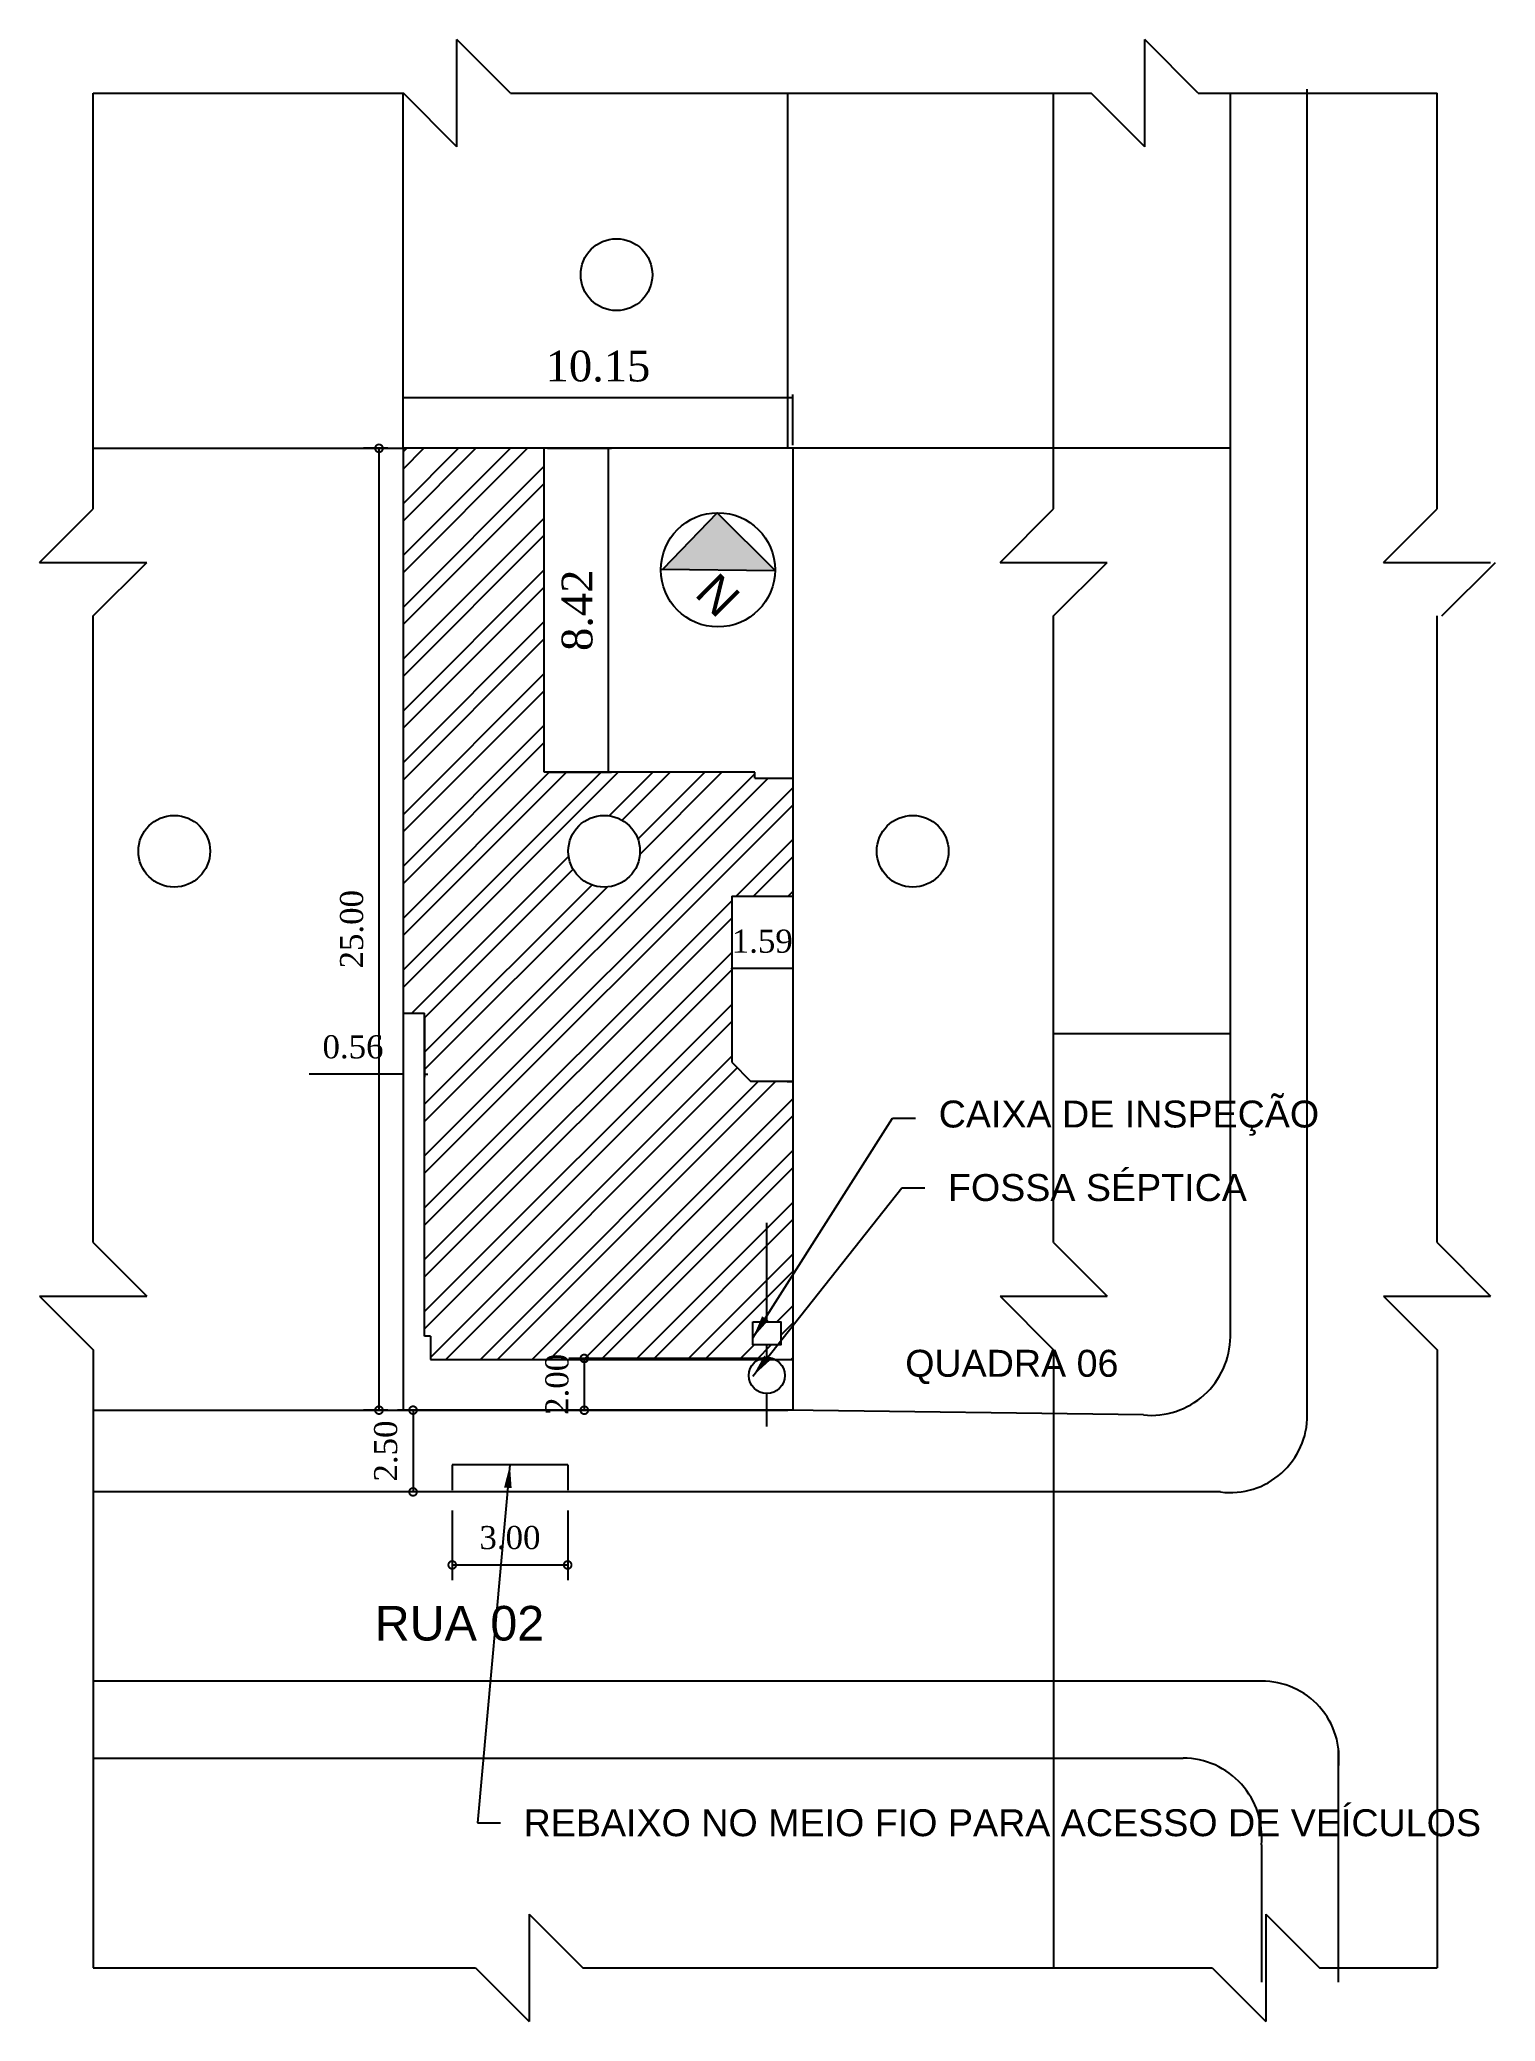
# Model space of a CAD drawing. Extents: x 130 to 509, y 87 to 225.
# Drawn here: x 175.4 to 213.2, y 87.5 to 139 of the extents above; entities that cross this region are included whole.
import ezdxf

# ---------------------------------------------------------------- set-up
doc = ezdxf.new("R2010")
doc.units = 0
doc.header["$LTSCALE"] = 7
doc.layers.get('0').update_dxf_attribs({"linetype": 'CONTINUOUS'})
doc.layers.get('DEFPOINTS').update_dxf_attribs({"linetype": 'CONTINUOUS'})
for name, color, linetype in [('02', 2, 'CONTINUOUS'), ('18', 255, 'CONTINUOUS'), ('20', 2, 'CONTINUOUS'), ('25', 121, 'CONTINUOUS'), ('30', 3, 'CONTINUOUS'), ('COTAS', 7, 'CONTINUOUS'), ('TEXTO', 3, 'CONTINUOUS')]:
    doc.layers.add(name, color=color, linetype=linetype)
doc.styles.add('ARIAL', font='arial.ttf', dxfattribs={"height": 0.075})
doc.styles.add('ROMANS', font='times.ttf')
doc.styles.add('TIMES', font='times.ttf')
doc.dimstyles.new('ROMANS', dxfattribs={"dimscale": 0, "dimtxt": 0.08, "dimasz": 0.08, "dimexe": 0.08, "dimexo": 0.08, "dimgap": 0.08, "dimtad": 1, "dimdec": 3, "dimzin": 1, "dimdsep": 46, "dimtxsty": 'ROMANS', "dimsah": 1, "dimcen": 0.08, "dimclrd": 256, "dimclre": 256, "dimclrt": 256, "dimadec": 0, "dimazin": 0, "dimtfac": 1, "dimtdec": 3, "dimtofl": 0, "dimtmove": 0, "dimatfit": 3, "dimfxl": 1, "dimtolj": 1, "dimtzin": 1, "dimarcsym": 0})
doc.dimstyles.new('TIMES', dxfattribs={"dimtxt": 0.07, "dimasz": 0.07, "dimexe": 0.07, "dimexo": 0.07, "dimgap": 0.07, "dimtad": 0, "dimzin": 1, "dimdsep": 46, "dimtxsty": 'TIMES', "dimcen": 0.07, "dimclrt": 4, "dimadec": 0, "dimazin": 0, "dimtfac": 1, "dimtdec": 3, "dimtofl": 0, "dimtmove": 0, "dimatfit": 3, "dimfxl": 1, "dimtolj": 1, "dimtzin": 1, "dimarcsym": 0})

msp = doc.modelspace()

# ---------------------------------------------------------------- texts
at = {"layer": 'TEXTO', "style": 'ARIAL'}
msp.add_text('N', height=0.9, rotation=135.0154, dxfattribs=at).set_placement((193.658, 124.536))
for s, height, p in [('QUADRA 06', 0.7, (197.886, 104.222)), ('RUA 02', 0.9, (184.1, 97.366))]:
    msp.add_text(s, height=height, dxfattribs=at).set_placement(p)
at = {"layer": 'TEXTO', "char_height": 0.7, "attachment_point": 4, "style": 'ARIAL'}
for s, insert in [('CAIXA DE INSPEÇÃO', (198.756, 110.943)), ('FOSSA SÉPTICA', (198.997, 109.135))]:
    msp.add_mtext(s, dxfattribs=dict(at, insert=insert))
at = {"layer": 'TEXTO', "color": 6, "insert": (187.967, 92.626), "char_height": 0.7, "attachment_point": 4, "style": 'ARIAL'}
msp.add_mtext('\\A1;REBAIXO NO MEIO FIO PARA ACESSO DE VEÍCULOS', dxfattribs=at)

# ---------------------------------------------------------------- blocks, each defined once
blk = doc.blocks.new('_DOTSMALL')
at = {"color": 0, "linetype": 'ByBlock', "const_width": 0.5}
blk.add_lwpolyline([(-0.0625, 0, 1), (0.0625, 0, 1)], format="xyb", close=True, dxfattribs=at)
blk = doc.blocks.new('*D360')
at = {"linetype": 'ByBlock'}
for p, q in [((184.436, 128.354), (183.809, 128.354)), ((184.209, 128.354), (184.209, 103.354)), ((184.436, 103.354), (183.809, 103.354))]:
    blk.add_line(p, q, dxfattribs=at)
at = {"layer": 'DEFPOINTS', "color": 0, "linetype": 'ByBlock'}
for p in [(184.836, 128.354), (184.209, 103.354), (184.836, 103.354)]:
    blk.add_point(p, dxfattribs=at)
at = {"linetype": 'ByBlock', "xscale": 0.4, "yscale": 0.4, "zscale": 0.4}
for p, rotation in [((184.209, 128.354), 90), ((184.209, 103.354), 270)]:
    blk.add_blockref('_DOTSMALL', p, dxfattribs=dict(at, rotation=rotation))
at = {"linetype": 'ByBlock', "insert": (183.503, 115.854), "char_height": 0.6, "attachment_point": 5, "rotation": 90, "style": 'TIMES'}
blk.add_mtext('\\A1;25.00', dxfattribs=at)
blk = doc.blocks.new('*D361')
at = {"linetype": 'ByBlock'}
for p, q in [((187.483, 100.829), (187.483, 99.011)), ((190.483, 100.829), (190.483, 99.011)), ((187.483, 99.411), (190.483, 99.411))]:
    blk.add_line(p, q, dxfattribs=at)
at = {"layer": 'DEFPOINTS', "color": 0, "linetype": 'ByBlock'}
for p in [(187.483, 101.229), (190.483, 101.229), (190.483, 99.411)]:
    blk.add_point(p, dxfattribs=at)
at = {"linetype": 'ByBlock', "xscale": 0.4, "yscale": 0.4, "zscale": 0.4, "rotation": 180}
blk.add_blockref('_DOTSMALL', (187.483, 99.411), dxfattribs=at)
at = {"linetype": 'ByBlock', "xscale": 0.4, "yscale": 0.4, "zscale": 0.4}
blk.add_blockref('_DOTSMALL', (190.483, 99.411), dxfattribs=at)
at = {"linetype": 'ByBlock', "insert": (188.983, 100.117), "char_height": 0.6, "attachment_point": 5, "style": 'TIMES'}
blk.add_mtext('\\A1;3.00', dxfattribs=at)
blk = doc.blocks.new('*D362')
at = {"linetype": 'ByBlock'}
for p, q in [((189.983, 103.354), (184.694, 103.354)), ((185.094, 103.354), (185.094, 101.229)), ((185.833, 101.229), (184.694, 101.229))]:
    blk.add_line(p, q, dxfattribs=at)
at = {"layer": 'DEFPOINTS', "color": 0, "linetype": 'ByBlock'}
for p in [(190.383, 103.354), (185.094, 101.229), (186.233, 101.229)]:
    blk.add_point(p, dxfattribs=at)
at = {"linetype": 'ByBlock', "xscale": 0.4, "yscale": 0.4, "zscale": 0.4}
for p, rotation in [((185.094, 103.354), 90), ((185.094, 101.229), 270)]:
    blk.add_blockref('_DOTSMALL', p, dxfattribs=dict(at, rotation=rotation))
at = {"linetype": 'ByBlock', "insert": (184.388, 102.291), "char_height": 0.6, "attachment_point": 5, "rotation": 90, "style": 'TIMES'}
blk.add_mtext('\\A1;2.50', dxfattribs=at)
blk = doc.blocks.new('*D363')
at = {"linetype": 'ByBlock'}
for p, q in [((184.836, 128.434), (184.836, 129.756)), ((184.836, 129.676), (194.966, 129.676)), ((194.966, 128.434), (194.966, 129.756))]:
    blk.add_line(p, q, dxfattribs=at)
at = {"layer": 'DEFPOINTS', "color": 0, "linetype": 'ByBlock'}
for p in [(194.966, 129.676), (184.836, 128.354), (194.966, 128.354)]:
    blk.add_point(p, dxfattribs=at)
at = {"linetype": 'ByBlock', "xscale": 0.08, "yscale": 0.08, "zscale": 0.08, "rotation": 180}
blk.add_blockref('_DOTSMALL', (184.836, 129.676), dxfattribs=at)
at = {"linetype": 'ByBlock', "xscale": 0.08, "yscale": 0.08, "zscale": 0.08}
blk.add_blockref('_DOTSMALL', (194.966, 129.676), dxfattribs=at)
at = {"linetype": 'ByBlock', "insert": (189.901, 130.484), "char_height": 0.8, "attachment_point": 5, "style": 'TIMES'}
blk.add_mtext('\\A1;10.15', dxfattribs=at)
blk = doc.blocks.new('*D364')
at = {"linetype": 'ByBlock'}
for p, q in [((194.434, 104.698), (189.145, 104.698)), ((189.545, 104.698), (189.545, 103.352)), ((190.284, 103.352), (189.145, 103.352))]:
    blk.add_line(p, q, dxfattribs=at)
at = {"layer": 'DEFPOINTS', "color": 0, "linetype": 'ByBlock'}
for p in [(194.834, 104.698), (189.545, 103.352), (190.684, 103.352)]:
    blk.add_point(p, dxfattribs=at)
at = {"linetype": 'ByBlock', "xscale": 0.4, "yscale": 0.4, "zscale": 0.4}
for p, rotation in [((189.545, 104.698), 90), ((189.545, 103.352), 270)]:
    blk.add_blockref('_DOTSMALL', p, dxfattribs=dict(at, rotation=rotation))
at = {"linetype": 'ByBlock', "insert": (188.839, 104.025), "char_height": 0.6, "attachment_point": 5, "rotation": 90, "style": 'TIMES'}
blk.add_mtext('\\A1;2.00', dxfattribs=at)
blk = doc.blocks.new('*D365')
at = {"linetype": 'ByBlock'}
for p, q in [((188.586, 128.354), (190.253, 128.354)), ((190.173, 119.934), (190.173, 128.354)), ((188.586, 119.934), (190.253, 119.934))]:
    blk.add_line(p, q, dxfattribs=at)
at = {"layer": 'DEFPOINTS', "color": 0, "linetype": 'ByBlock'}
for p in [(188.506, 128.354), (190.173, 128.354), (188.506, 119.934)]:
    blk.add_point(p, dxfattribs=at)
at = {"linetype": 'ByBlock', "xscale": 0.08, "yscale": 0.08, "zscale": 0.08}
for p, rotation in [((190.173, 128.354), 90), ((190.173, 119.934), 270)]:
    blk.add_blockref('_DOTSMALL', p, dxfattribs=dict(at, rotation=rotation))
at = {"linetype": 'ByBlock', "insert": (189.365, 124.144), "char_height": 0.8, "attachment_point": 5, "rotation": 90, "style": 'TIMES'}
blk.add_mtext('\\A1;8.42', dxfattribs=at)
blk = doc.blocks.new('*D366')
at = {"linetype": 'ByBlock'}
for p, q in [((193.376, 116.634), (193.376, 114.752)), ((194.966, 116.634), (194.966, 114.752)), ((194.966, 114.832), (193.376, 114.832))]:
    blk.add_line(p, q, dxfattribs=at)
at = {"layer": 'DEFPOINTS', "color": 0, "linetype": 'ByBlock'}
for p in [(193.376, 116.714), (194.966, 116.714), (193.376, 114.832)]:
    blk.add_point(p, dxfattribs=at)
at = {"linetype": 'ByBlock', "xscale": 0.08, "yscale": 0.08, "zscale": 0.08, "rotation": 180}
blk.add_blockref('_DOTSMALL', (193.376, 114.832), dxfattribs=at)
at = {"linetype": 'ByBlock', "xscale": 0.08, "yscale": 0.08, "zscale": 0.08}
blk.add_blockref('_DOTSMALL', (194.966, 114.832), dxfattribs=at)
at = {"linetype": 'ByBlock', "insert": (194.171, 115.538), "char_height": 0.6, "attachment_point": 5, "style": 'TIMES'}
blk.add_mtext('\\A1;1.59', dxfattribs=at)
blk = doc.blocks.new('*D367')
at = {"linetype": 'ByBlock'}
for p, q in [((184.836, 113.594), (184.836, 112.006)), ((185.396, 113.594), (185.396, 112.006)), ((184.836, 112.086), (182.391, 112.086)), ((185.396, 112.086), (185.476, 112.086))]:
    blk.add_line(p, q, dxfattribs=at)
at = {"layer": 'DEFPOINTS', "color": 0, "linetype": 'ByBlock'}
for p in [(184.836, 113.674), (185.396, 113.674), (184.836, 112.086)]:
    blk.add_point(p, dxfattribs=at)
at = {"linetype": 'ByBlock', "xscale": 0.08, "yscale": 0.08, "zscale": 0.08}
blk.add_blockref('_DOTSMALL', (184.836, 112.086), dxfattribs=at)
at = {"linetype": 'ByBlock', "xscale": 0.08, "yscale": 0.08, "zscale": 0.08, "rotation": 180}
blk.add_blockref('_DOTSMALL', (185.396, 112.086), dxfattribs=at)
at = {"linetype": 'ByBlock', "insert": (183.534, 112.792), "char_height": 0.6, "attachment_point": 5, "style": 'TIMES'}
blk.add_mtext('\\A1;0.56', dxfattribs=at)

# ---------------------------------------------------------------- dimensions: what is measured, and where the dimension line sits
at = {"layer": 'COTAS'}
dim = msp.add_aligned_dim(p1=(184.836, 128.354), p2=(194.966, 128.354), distance=1.322, text='10.15', dimstyle='ROMANS', override={"dimscale": 1, "dimtxt": 0.8, "dimgap": 0.4, "dimdec": 2, "dimtxsty": 'TIMES', "dimblk1": 'DOTSMALL', "dimblk2": 'DOTSMALL'}, dxfattribs=at)
dim.commit()
dim.dimension.update_dxf_attribs({"geometry": '*D363', "text_midpoint": (189.901, 130.484)})
for base, p1, p2, override, picture, middle in [((184.209, 103.354), (184.836, 128.354), (184.836, 103.354), {"dimscale": 1, "dimtxt": 0.6, "dimasz": 0.4, "dimexe": 0.4, "dimexo": 0.4, "dimgap": 0.4, "dimdec": 2, "dimtxsty": 'TIMES', "dimblk1": 'DOTSMALL', "dimblk2": 'DOTSMALL'}, '*D360', (183.503, 115.854)), ((190.173, 128.354), (188.506, 119.934), (188.506, 128.354), {"dimscale": 1, "dimtxt": 0.8, "dimgap": 0.4, "dimdec": 2, "dimtxsty": 'TIMES', "dimblk1": 'DOTSMALL', "dimblk2": 'DOTSMALL'}, '*D365', (189.365, 124.144))]:
    dim = msp.add_linear_dim(base=base, p1=p1, p2=p2, angle=90, dimstyle='ROMANS', override=override, dxfattribs=at)
    dim.commit()
    dim.dimension.update_dxf_attribs({"geometry": picture, "text_midpoint": middle})
dim = msp.add_linear_dim(base=(193.376, 114.832), p1=(194.966, 116.714), p2=(193.376, 116.714), dimstyle='ROMANS', override={"dimscale": 1, "dimtxt": 0.6, "dimgap": 0.4, "dimdec": 2, "dimtxsty": 'TIMES', "dimblk1": 'DOTSMALL', "dimblk2": 'DOTSMALL'}, dxfattribs=at)
dim.commit()
dim.dimension.update_dxf_attribs({"geometry": '*D366', "text_midpoint": (194.171, 114.832), "dimtype": 160})
dim = msp.add_linear_dim(base=(184.836, 112.086), p1=(185.396, 113.674), p2=(184.836, 113.674), dimstyle='ROMANS', override={"dimscale": 1, "dimtxt": 0.6, "dimgap": 0.4, "dimdec": 2, "dimtxsty": 'TIMES', "dimblk1": 'DOTSMALL', "dimblk2": 'DOTSMALL'}, dxfattribs=at)
dim.commit()
dim.dimension.update_dxf_attribs({"geometry": '*D367', "text_midpoint": (183.534, 112.792)})
for base, p1, p2, text, picture, middle in [((189.545, 103.352), (194.834, 104.698), (190.684, 103.352), '2.00', '*D364', (189.545, 104.025)), ((185.094, 101.229), (190.383, 103.354), (186.233, 101.229), '2.50', '*D362', (185.094, 102.291))]:
    dim = msp.add_linear_dim(base=base, p1=p1, p2=p2, angle=90, text=text, dimstyle='ROMANS', override={"dimscale": 1, "dimtxt": 0.6, "dimasz": 0.4, "dimexe": 0.4, "dimexo": 0.4, "dimgap": 0.4, "dimdec": 2, "dimtxsty": 'TIMES', "dimblk1": 'DOTSMALL', "dimblk2": 'DOTSMALL'}, dxfattribs=at)
    dim.commit()
    dim.dimension.update_dxf_attribs({"geometry": picture, "text_midpoint": middle, "dimtype": 160})
dim = msp.add_linear_dim(base=(189.113, 99.331), p1=(186.113, 101.148), p2=(189.113, 101.148), angle=180, dimstyle='ROMANS', override={"dimscale": 1, "dimtxt": 0.6, "dimasz": 0.4, "dimexe": 0.4, "dimexo": 0.4, "dimgap": 0.4, "dimdec": 2, "dimtxsty": 'TIMES', "dimblk1": 'DOTSMALL', "dimblk2": 'DOTSMALL'}, dxfattribs=at)
dim.commit()
dim.dimension.update_dxf_attribs({"geometry": '*D361', "text_midpoint": (188.983, 100.117), "insert": (-1.37, -0.08)})

# ---------------------------------------------------------------- hatches: boundary and pattern name
at = {"layer": '02'}
h = msp.add_hatch(dxfattribs=at)
h.set_pattern_fill('ANSI32', color=256, scale=0.1, style=0)
h.paths.add_polyline_path([(193.376, 116.714), (194.966, 116.714), (194.966, 119.784), (193.976, 119.784), (193.976, 119.934), (188.506, 119.934), (188.506, 128.354), (184.836, 128.354), (184.836, 113.674), (185.396, 113.674), (185.396, 105.274), (185.546, 105.274), (185.546, 104.674), (194.078, 104.674, -0.119068), (194.292, 104.724), (194.292, 105.052), (193.927, 105.052), (193.927, 105.649), (194.657, 105.649), (194.657, 105.052), (194.292, 105.052), (194.292, 104.724, -0.115587), (194.5, 104.674), (194.966, 104.674), (194.966, 111.896), (193.876, 111.896), (193.376, 112.396)])
h.paths.add_polyline_path([(189.129, 117.88, -1), (190.993, 117.88, -1)], flags=16)
at = {"layer": 'COTAS'}
h = msp.add_hatch(color=256, dxfattribs=at)
h.paths.add_polyline_path([(194.502, 125.18), (193.002, 126.679), (191.587, 125.209)])
h.paths.add_polyline_path([(194.019, 124.493), (192.977, 125.534), (192.023, 124.579), (193.065, 123.538)], flags=9)

# ---------------------------------------------------------------- linework, layer by layer
msp.add_line((194.836, 128.354), (194.836, 137.584))
at = {"layer": '18'}
for p, q in [((187.627, 137.584), (186.235, 138.976)), ((186.235, 136.193), (186.235, 138.976)), ((205.504, 137.584), (204.112, 138.976)), ((204.112, 136.193), (204.112, 138.976)), ((176.781, 126.782), (176.781, 137.584)), ((176.781, 137.584), (184.844, 137.584)), ((184.836, 128.354), (184.836, 137.584)), ((186.235, 136.193), (184.844, 137.584)), ((187.627, 137.584), (189.242, 137.584)), ((187.627, 137.584), (196.725, 137.584)), ((193.622, 137.584), (202.721, 137.584)), ((201.742, 126.782), (201.742, 137.584)), ((204.112, 136.193), (202.721, 137.584)), ((205.504, 137.584), (211.709, 137.584)), ((206.337, 105.264), (206.337, 137.584)), ((208.335, 103.192), (208.335, 137.69)), ((211.709, 126.782), (211.709, 137.584)), ((176.781, 128.354), (184.836, 128.354)), ((201.742, 128.354), (194.836, 128.354)), ((206.337, 128.354), (201.742, 128.354)), ((175.389, 125.39), (176.781, 126.782)), ((200.351, 125.39), (201.742, 126.782)), ((210.318, 125.39), (211.709, 126.782)), ((175.389, 125.39), (178.172, 125.39)), ((176.781, 123.999), (178.172, 125.39)), ((200.351, 125.39), (203.134, 125.39)), ((201.742, 123.999), (203.134, 125.39)), ((210.318, 125.39), (213.101, 125.39)), ((211.833, 123.999), (213.225, 125.39)), ((176.781, 107.709), (176.781, 123.999)), ((201.742, 107.709), (201.742, 123.999)), ((211.709, 107.709), (211.709, 123.999)), ((206.337, 113.138), (201.742, 113.138)), ((176.781, 107.709), (178.172, 106.318)), ((201.742, 107.709), (203.134, 106.318)), ((211.709, 107.709), (213.101, 106.318)), ((175.389, 106.318), (178.172, 106.318)), ((175.389, 106.318), (176.781, 104.926)), ((200.351, 106.318), (203.134, 106.318)), ((200.351, 106.318), (201.742, 104.926)), ((210.318, 106.318), (211.709, 104.926)), ((210.318, 106.318), (213.101, 106.318)), ((176.781, 104.926), (176.781, 88.859)), ((201.742, 104.926), (201.742, 88.859)), ((211.709, 104.926), (211.709, 88.859)), ((176.781, 103.354), (184.836, 103.354)), ((204.079, 103.229), (194.836, 103.354)), ((189.113, 101.933), (186.113, 101.933)), ((186.113, 101.933), (186.113, 101.273)), ((189.113, 101.933), (189.113, 101.273)), ((206.084, 101.229), (176.781, 101.229)), ((207.145, 96.311), (176.781, 96.311)), ((176.781, 94.313), (205.11, 94.313)), ((176.781, 94.313), (178.822, 94.313)), ((209.145, 88.486), (209.145, 94.567)), ((207.145, 92.054), (207.145, 88.486)), ((188.112, 90.251), (189.504, 88.859)), ((188.112, 90.251), (188.112, 87.468)), ((207.259, 90.251), (208.651, 88.859)), ((207.259, 90.251), (207.259, 87.468)), ((176.781, 88.859), (186.721, 88.859)), ((184.578, 88.859), (186.721, 88.859)), ((186.721, 88.859), (188.112, 87.468)), ((189.504, 88.859), (205.868, 88.859)), ((189.504, 88.859), (193.619, 88.859)), ((205.868, 88.859), (207.259, 87.468)), ((208.651, 88.859), (211.709, 88.859))]:
    msp.add_line(p, q, dxfattribs=at)
for centre in [(190.383, 132.867), (178.887, 117.88), (190.061, 117.88), (198.08, 117.88)]:
    msp.add_circle(centre, 0.932, dxfattribs=at)
for centre, radius, start, end in [((204.276, 105.28), 2.061, 264.5004, 359.5399), ((206.337, 103.21), 1.998, 262.7068, 0.525), ((207.163, 94.313), 1.998, 352.7068, 90.525), ((205.093, 92.252), 2.061, 354.5004, 89.5399)]:
    msp.add_arc(centre, radius, start, end, dxfattribs=at)
at = {"layer": '20'}
for p, q in [((194.836, 128.354), (184.836, 128.354)), ((184.836, 103.354), (194.836, 103.354))]:
    msp.add_line(p, q, dxfattribs=at)
at = {"layer": '25'}
for p, q in [((194.292, 105.649), (194.292, 108.223)), ((194.292, 104.724), (194.292, 105.059)), ((194.292, 104.724), (194.292, 105.052)), ((194.292, 102.932), (194.292, 103.786))]:
    msp.add_line(p, q, dxfattribs=at)
msp.add_lwpolyline([(193.927, 105.649), (194.657, 105.649), (194.657, 105.052), (193.927, 105.052)], close=True, dxfattribs=at)
msp.add_circle((194.289, 104.255), 0.469, dxfattribs=at)
at = {"layer": '30'}
for p, q in [((184.836, 128.354), (184.836, 103.354)), ((194.966, 128.354), (184.836, 128.354)), ((188.506, 119.934), (188.506, 128.354)), ((194.966, 128.354), (194.966, 111.896)), ((193.002, 126.679), (191.587, 125.209)), ((194.502, 125.18), (193.002, 126.679)), ((191.535, 125.21), (194.502, 125.18)), ((193.976, 119.934), (188.506, 119.934)), ((193.976, 119.784), (193.976, 119.934)), ((193.976, 119.784), (194.966, 119.784)), ((193.376, 116.714), (193.376, 112.396)), ((193.376, 116.714), (194.966, 116.714)), ((184.836, 113.674), (185.396, 113.674)), ((185.396, 105.274), (185.396, 113.674)), ((193.376, 112.396), (193.876, 111.896)), ((194.966, 111.896), (193.876, 111.896)), ((194.816, 111.896), (194.966, 111.896)), ((194.966, 111.896), (194.966, 103.352)), ((185.546, 105.274), (185.396, 105.274)), ((185.546, 105.274), (185.546, 104.674)), ((185.546, 104.674), (194.966, 104.674)), ((194.966, 103.352), (184.836, 103.352))]:
    msp.add_line(p, q, dxfattribs=at)
msp.add_circle((193.019, 125.195), 1.484, dxfattribs=at)

msp.set_redraw_order([(e.dxf.handle, doc.entitydb.next_handle()) for e in msp.query("TEXT MTEXT ATTDEF DIMENSION ARC_DIMENSION")])  # texts and dimensions are drawn at this point

# ---------------------------------------------------------------- leaders
at = {"layer": 'COTAS', "annotation_type": 0, "has_hookline": 1, "hookline_direction": 0}
for points, text_width in [([(193.927, 105.235), (197.556, 110.943), (198.156, 110.943)], 9.798), ([(193.927, 104.24), (197.797, 109.135), (198.397, 109.135)], 7.692), ([(187.613, 101.933), (186.767, 92.626), (187.367, 92.626)], 24.76)]:
    msp.add_leader(points, dimstyle='TIMES', override={"dimscale": 2, "dimtxt": 0.3, "dimasz": 0.3, "dimexe": 0.3, "dimexo": 0.3, "dimgap": 0.3, "dimcen": 0.3}, dxfattribs=dict(at, text_width=text_width))

doc.saveas('drawing.dxf')
